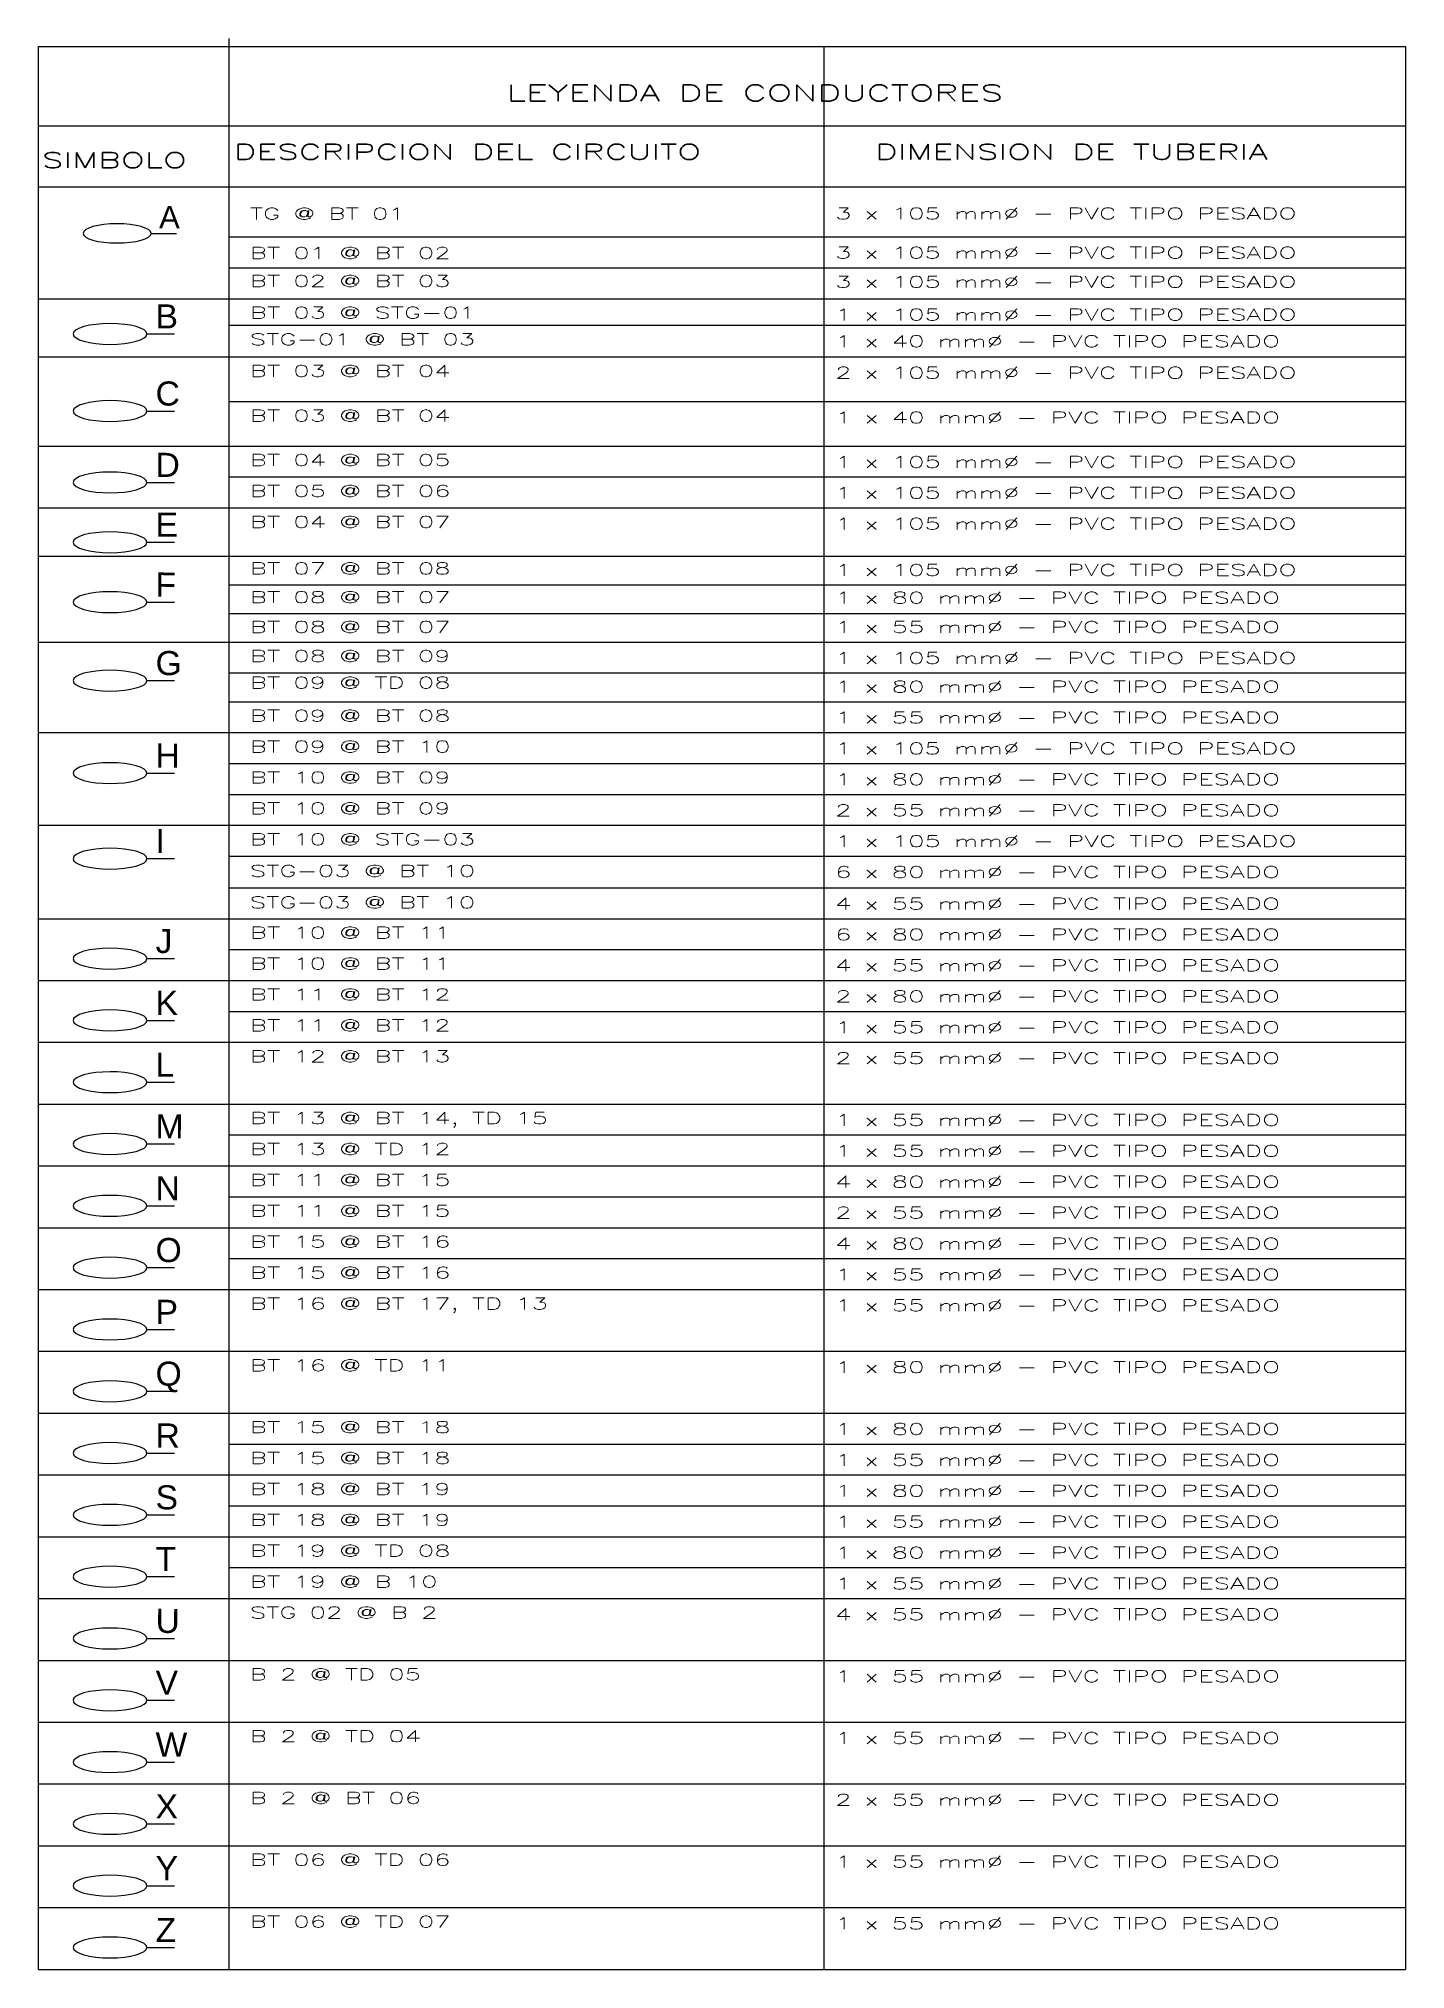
# Model space of a CAD drawing. Header units: inches. Extents: x 1693 to 10990, y 1878 to 5055.
# Drawn here: x 1695.77 to 1725.26, y 2120.28 to 2161.95 of the extents above; entities that cross this region are included whole.
import ezdxf

# ---------------------------------------------------------------- set-up
doc = ezdxf.new("R2010")
doc.units = ezdxf.units.IN
doc.linetypes.add('ACAD_ISO05W100', pattern=[33, 24, -3, 0, -3, 0, -3])
doc.layers.add('06 TEXTOS LEYE', color=120, linetype='Continuous', lineweight=0)
doc.layers.add('SIMBOLO DE CAR.', color=1, linetype='Continuous', lineweight=30)
doc.layers.add('PERIMETRO', color=4, linetype='ACAD_ISO05W100')
doc.styles.add('R80-100', font='romans.shx', dxfattribs={"width": 1.3, "height": 0.16})
doc.styles.get("Standard").update_dxf_attribs({"font": 'arial.ttf'})

msp = doc.modelspace()

# ---------------------------------------------------------------- texts
at = {"layer": '06 TEXTOS LEYE', "style": 'R80-100', "width": 1.65}
for s, height, p in [('LEYENDA DE CONDUCTORES', 0.35, (1705.868, 2160.6)), ('DESCRIPCION DEL CIRCUITO', 0.33, (1699.986, 2159.338)), ('DIMENSION DE TUBERIA', 0.33, (1713.823, 2159.338)), ('SIMBOLO', 0.33, (1695.845, 2159.158)), ('TG @ BT 01', 0.25, (1700.331, 2158.043)), ('3 x 105 mm%%C - PVC TIPO PESADO', 0.25, (1712.96, 2158.048)), ('BT 01 @ BT 02', 0.25, (1700.331, 2157.195)), ('3 x 105 mm%%C - PVC TIPO PESADO', 0.25, (1712.96, 2157.2)), ('BT 02 @ BT 03', 0.25, (1700.331, 2156.591)), ('3 x 105 mm%%C - PVC TIPO PESADO', 0.25, (1712.96, 2156.572)), ('BT 03 @ STG-01', 0.25, (1700.331, 2155.906)), ('1 x 105 mm%%C - PVC TIPO PESADO', 0.25, (1712.96, 2155.866)), ('STG-01 @ BT 03', 0.25, (1700.331, 2155.331)), ('1 x 40 mm%%C - PVC TIPO PESADO', 0.25, (1712.96, 2155.291)), ('BT 03 @ BT 04', 0.25, (1700.331, 2154.65)), ('2 x 105 mm%%C - PVC TIPO PESADO', 0.25, (1712.96, 2154.61)), ('BT 03 @ BT 04', 0.25, (1700.331, 2153.684)), ('1 x 40 mm%%C - PVC TIPO PESADO', 0.25, (1712.96, 2153.644)), ('BT 04 @ BT 05', 0.25, (1700.331, 2152.726)), ('1 x 105 mm%%C - PVC TIPO PESADO', 0.25, (1712.96, 2152.686)), ('BT 05 @ BT 06', 0.25, (1700.331, 2152.059)), ('1 x 105 mm%%C - PVC TIPO PESADO', 0.25, (1712.96, 2152.019)), ('BT 04 @ BT 07', 0.25, (1700.331, 2151.392)), ('1 x 105 mm%%C - PVC TIPO PESADO', 0.25, (1712.96, 2151.352)), ('BT 07 @ BT 08', 0.25, (1700.331, 2150.387)), ('1 x 105 mm%%C - PVC TIPO PESADO', 0.25, (1712.96, 2150.355)), ('BT 08 @ BT 07', 0.25, (1700.331, 2149.767)), ('1 x 80 mm%%C - PVC TIPO PESADO', 0.25, (1712.96, 2149.755)), ('BT 08 @ BT 07', 0.25, (1700.331, 2149.126)), ('1 x 55 mm%%C - PVC TIPO PESADO', 0.25, (1712.96, 2149.123)), ('BT 08 @ BT 09', 0.25, (1700.331, 2148.496)), ('1 x 105 mm%%C - PVC TIPO PESADO', 0.25, (1712.96, 2148.456)), ('BT 09 @ TD 08', 0.25, (1700.331, 2147.921)), ('1 x 80 mm%%C - PVC TIPO PESADO', 0.25, (1712.96, 2147.837)), ('BT 09 @ BT 08', 0.25, (1700.331, 2147.21)), ('1 x 55 mm%%C - PVC TIPO PESADO', 0.25, (1712.96, 2147.17)), ('BT 09 @ BT 10', 0.25, (1700.331, 2146.543)), ('1 x 105 mm%%C - PVC TIPO PESADO', 0.25, (1712.96, 2146.503)), ('BT 10 @ BT 09', 0.25, (1700.331, 2145.876)), ('1 x 80 mm%%C - PVC TIPO PESADO', 0.25, (1712.96, 2145.836)), ('BT 10 @ BT 09', 0.25, (1700.331, 2145.209)), ('2 x 55 mm%%C - PVC TIPO PESADO', 0.25, (1712.96, 2145.169)), ('BT 10 @ STG-03', 0.25, (1700.331, 2144.542)), ('1 x 105 mm%%C - PVC TIPO PESADO', 0.25, (1712.96, 2144.502)), ('STG-03 @ BT 10', 0.25, (1700.331, 2143.86)), ('6 x 80 mm%%C - PVC TIPO PESADO', 0.25, (1712.96, 2143.835)), ('STG-03 @ BT 10', 0.25, (1700.331, 2143.179)), ('4 x 55 mm%%C - PVC TIPO PESADO', 0.25, (1712.96, 2143.153)), ('BT 10 @ BT 11', 0.25, (1700.331, 2142.527)), ('6 x 80 mm%%C - PVC TIPO PESADO', 0.25, (1712.96, 2142.487)), ('BT 10 @ BT 11', 0.25, (1700.331, 2141.86)), ('4 x 55 mm%%C - PVC TIPO PESADO', 0.25, (1712.96, 2141.82)), ('BT 11 @ BT 12', 0.25, (1700.331, 2141.193)), ('2 x 80 mm%%C - PVC TIPO PESADO', 0.25, (1712.96, 2141.153)), ('BT 11 @ BT 12', 0.25, (1700.331, 2140.526)), ('1 x 55 mm%%C - PVC TIPO PESADO', 0.25, (1712.96, 2140.486)), ('BT 12 @ BT 13', 0.25, (1700.331, 2139.859)), ('2 x 55 mm%%C - PVC TIPO PESADO', 0.25, (1712.96, 2139.819)), ('BT 13 @ BT 14, TD 15', 0.25, (1700.331, 2138.525)), ('1 x 55 mm%%C - PVC TIPO PESADO', 0.25, (1712.96, 2138.485)), ('BT 13 @ TD 12', 0.25, (1700.331, 2137.858)), ('1 x 55 mm%%C - PVC TIPO PESADO', 0.25, (1712.96, 2137.818)), ('BT 11 @ BT 15', 0.25, (1700.331, 2137.191)), ('4 x 80 mm%%C - PVC TIPO PESADO', 0.25, (1712.96, 2137.151)), ('BT 11 @ BT 15', 0.25, (1700.331, 2136.524)), ('2 x 55 mm%%C - PVC TIPO PESADO', 0.25, (1712.96, 2136.484)), ('BT 15 @ BT 16', 0.25, (1700.331, 2135.857)), ('4 x 80 mm%%C - PVC TIPO PESADO', 0.25, (1712.96, 2135.817)), ('BT 15 @ BT 16', 0.25, (1700.331, 2135.19)), ('1 x 55 mm%%C - PVC TIPO PESADO', 0.25, (1712.96, 2135.15)), ('BT 16 @ BT 17, TD 13', 0.25, (1700.331, 2134.523)), ('1 x 55 mm%%C - PVC TIPO PESADO', 0.25, (1712.96, 2134.483)), ('BT 16 @ TD 11', 0.25, (1700.331, 2133.19)), ('1 x 80 mm%%C - PVC TIPO PESADO', 0.25, (1712.96, 2133.15)), ('BT 15 @ BT 18', 0.25, (1700.331, 2131.856)), ('1 x 80 mm%%C - PVC TIPO PESADO', 0.25, (1712.96, 2131.816)), ('BT 15 @ BT 18', 0.25, (1700.331, 2131.189)), ('1 x 55 mm%%C - PVC TIPO PESADO', 0.25, (1712.96, 2131.149)), ('BT 18 @ BT 19', 0.25, (1700.331, 2130.522)), ('1 x 80 mm%%C - PVC TIPO PESADO', 0.25, (1712.96, 2130.482)), ('BT 18 @ BT 19', 0.25, (1700.331, 2129.855)), ('1 x 55 mm%%C - PVC TIPO PESADO', 0.25, (1712.96, 2129.815)), ('BT 19 @ TD 08', 0.25, (1700.331, 2129.188)), ('1 x 80 mm%%C - PVC TIPO PESADO', 0.25, (1712.96, 2129.148)), ('BT 19 @ B 10', 0.25, (1700.331, 2128.521)), ('1 x 55 mm%%C - PVC TIPO PESADO', 0.25, (1712.96, 2128.481)), ('STG 02 @ B 2', 0.25, (1700.331, 2127.854)), ('4 x 55 mm%%C - PVC TIPO PESADO', 0.25, (1712.96, 2127.814)), ('B 2 @ TD 05', 0.25, (1700.331, 2126.52)), ('1 x 55 mm%%C - PVC TIPO PESADO', 0.25, (1712.96, 2126.48)), ('B 2 @ TD 04', 0.25, (1700.331, 2125.186)), ('1 x 55 mm%%C - PVC TIPO PESADO', 0.25, (1712.96, 2125.146)), ('B 2 @ BT 06', 0.25, (1700.331, 2123.853)), ('2 x 55 mm%%C - PVC TIPO PESADO', 0.25, (1712.96, 2123.813)), ('BT 06 @ TD 06', 0.25, (1700.331, 2122.519)), ('1 x 55 mm%%C - PVC TIPO PESADO', 0.25, (1712.96, 2122.479)), ('BT 06 @ TD 07', 0.25, (1700.331, 2121.185)), ('1 x 55 mm%%C - PVC TIPO PESADO', 0.25, (1712.96, 2121.145))]:
    msp.add_text(s, height=height, dxfattribs=at).set_placement(p)
at = {"layer": 'SIMBOLO DE CAR.', "color": 1, "attachment_point": 1, "rotation": 359.8946}
for s, insert, char_height in [('A', (1698.373, 2158.333), 0.48), ('B', (1698.297, 2156.213), 0.52), ('C', (1698.297, 2154.548), 0.52), ('D', (1698.297, 2153.008), 0.52), ('E', (1698.297, 2151.717), 0.52), ('F', (1698.297, 2150.425), 0.52), ('G', (1698.297, 2148.73), 0.52), ('H', (1698.297, 2146.735), 0.52), ('I', (1698.297, 2144.889), 0.52), ('J', (1698.297, 2142.732), 0.52), ('K', (1698.297, 2141.398), 0.52), ('L', (1698.297, 2140.064), 0.52), ('M', (1698.297, 2138.731), 0.52), ('N', (1698.297, 2137.397), 0.52), ('O', (1698.297, 2136.063), 0.52), ('P', (1698.297, 2134.729), 0.52), ('Q', (1698.297, 2133.395), 0.52), ('R', (1698.297, 2132.061), 0.52), ('S', (1698.297, 2130.727), 0.52), ('T', (1698.297, 2129.394), 0.52), ('U', (1698.297, 2128.06), 0.52), ('V', (1698.297, 2126.726), 0.52), ('W', (1698.297, 2125.392), 0.52), ('X', (1698.297, 2124.058), 0.52), ('Y', (1698.297, 2122.724), 0.52), ('Z', (1698.297, 2121.39), 0.52)]:
    msp.add_mtext_dynamic_manual_height_columns(s, width=0.44458, gutter_width=0.527, heights=[0], dxfattribs=dict(at, insert=insert, char_height=char_height))

# ---------------------------------------------------------------- blocks, each defined once
blk = doc.blocks.new('SIMBOLO')
at = {"color": 1}
blk.add_line((0.626, 0), (1.085, 0), dxfattribs=at)
at = {"color": 1, "extrusion": (0, 0, -1)}
blk.add_ellipse((0.014, 0), major_axis=(0.612, 0), ratio=0.282287, dxfattribs=at)

# ---------------------------------------------------------------- linework, layer by layer
at = {"layer": 'PERIMETRO', "color": 3, "linetype": 'Continuous'}
for p, q in [((1695.774, 2161.775), (1725.262, 2161.775)), ((1695.774, 2120.279), (1695.774, 2161.775)), ((1699.885, 2120.279), (1699.885, 2161.946)), ((1699.885, 2120.279), (1699.885, 2161.775)), ((1712.718, 2161.775), (1712.718, 2120.279)), ((1725.262, 2161.775), (1725.262, 2120.279)), ((1695.774, 2160.061), (1725.262, 2160.061)), ((1695.774, 2158.745), (1725.262, 2158.745)), ((1699.885, 2157.668), (1725.262, 2157.668)), ((1699.885, 2157.001), (1725.262, 2157.001)), ((1695.774, 2156.334), (1725.262, 2156.334)), ((1699.885, 2155.759), (1725.262, 2155.759)), ((1695.774, 2155.077), (1725.262, 2155.077)), ((1699.885, 2155.077), (1725.262, 2155.077)), ((1699.885, 2154.112), (1725.262, 2154.112)), ((1695.774, 2153.154), (1725.262, 2153.154)), ((1699.885, 2152.487), (1725.262, 2152.487)), ((1695.774, 2151.82), (1725.262, 2151.82)), ((1699.885, 2151.82), (1725.262, 2151.82)), ((1695.774, 2150.78), (1725.262, 2150.78)), ((1699.885, 2150.78), (1725.262, 2150.78)), ((1699.885, 2150.161), (1725.262, 2150.161)), ((1699.885, 2149.542), (1725.262, 2149.542)), ((1695.774, 2148.923), (1725.262, 2148.923)), ((1699.885, 2148.256), (1725.262, 2148.256)), ((1699.885, 2147.637), (1725.262, 2147.637)), ((1695.774, 2146.97), (1725.262, 2146.97)), ((1699.885, 2146.304), (1725.262, 2146.304)), ((1699.885, 2145.637), (1725.262, 2145.637)), ((1695.774, 2144.97), (1725.262, 2144.97)), ((1699.885, 2144.97), (1725.262, 2144.97)), ((1699.885, 2144.303), (1725.262, 2144.303)), ((1699.885, 2143.621), (1725.262, 2143.621)), ((1695.774, 2142.954), (1725.262, 2142.954)), ((1699.885, 2142.954), (1725.262, 2142.954)), ((1699.885, 2142.287), (1725.262, 2142.287)), ((1695.774, 2141.62), (1725.262, 2141.62)), ((1699.885, 2140.953), (1725.262, 2140.953)), ((1695.774, 2140.287), (1725.262, 2140.287)), ((1695.774, 2138.953), (1725.262, 2138.953)), ((1699.885, 2138.286), (1725.262, 2138.286)), ((1695.774, 2137.619), (1725.262, 2137.619)), ((1699.885, 2136.952), (1725.262, 2136.952)), ((1695.774, 2136.285), (1725.262, 2136.285)), ((1699.885, 2135.618), (1725.262, 2135.618)), ((1695.774, 2134.951), (1725.262, 2134.951)), ((1695.774, 2133.617), (1725.262, 2133.617)), ((1695.774, 2132.283), (1725.262, 2132.283)), ((1699.885, 2131.616), (1725.262, 2131.616)), ((1695.774, 2130.95), (1725.262, 2130.95)), ((1699.885, 2130.283), (1725.262, 2130.283)), ((1695.774, 2129.616), (1725.262, 2129.616)), ((1699.885, 2128.949), (1725.262, 2128.949)), ((1695.774, 2128.282), (1725.262, 2128.282)), ((1695.774, 2126.948), (1725.262, 2126.948)), ((1695.774, 2125.614), (1725.262, 2125.614)), ((1695.774, 2124.28), (1725.262, 2124.28)), ((1695.774, 2122.946), (1725.262, 2122.946)), ((1695.774, 2121.613), (1725.262, 2121.613)), ((1695.774, 2120.279), (1725.262, 2120.279))]:
    msp.add_line(p, q, dxfattribs=at)

# ---------------------------------------------------------------- block references
at = {"layer": 'SIMBOLO DE CAR.'}
for p, xscale, yscale, zscale, rotation in [((1697.449, 2157.743), 1.2, 1.2, 1.2, 0.01498651626865165), ((1697.296, 2155.573), 1.3, 1.3, 1.3, 0.01498651626865164), ((1697.296, 2153.909), 1.3, 1.3, 1.3, 0.01498651626865164), ((1697.296, 2152.368), 1.3, 1.3, 1.3, 0.01498651626865164), ((1697.296, 2151.077), 1.3, 1.3, 1.3, 0.01498651626865164), ((1697.296, 2149.785), 1.3, 1.3, 1.3, 0.01498651626865164), ((1697.296, 2148.091), 1.3, 1.3, 1.3, 0.01498651626865164), ((1697.296, 2146.095), 1.3, 1.3, 1.3, 0.01498651626865164), ((1697.296, 2144.249), 1.3, 1.3, 1.3, 0.01498651626865164), ((1697.296, 2142.092), 1.3, 1.3, 1.3, 0.01498651626865164), ((1697.296, 2140.759), 1.3, 1.3, 1.3, 0.01498651626865164), ((1697.296, 2139.425), 1.3, 1.3, 1.3, 0.01498651626865164), ((1697.296, 2138.091), 1.3, 1.3, 1.3, 0.01498651626865164), ((1697.296, 2136.757), 1.3, 1.3, 1.3, 0.01498651626865164), ((1697.296, 2135.423), 1.3, 1.3, 1.3, 0.01498651626865164), ((1697.296, 2134.089), 1.3, 1.3, 1.3, 0.01498651626865164), ((1697.296, 2132.755), 1.3, 1.3, 1.3, 0.01498651626865164), ((1697.296, 2131.422), 1.3, 1.3, 1.3, 0.01498651626865164), ((1697.296, 2130.088), 1.3, 1.3, 1.3, 0.01498651626865164), ((1697.296, 2128.754), 1.3, 1.3, 1.3, 0.01498651626865164), ((1697.296, 2127.42), 1.3, 1.3, 1.3, 0.01498651626865164), ((1697.296, 2126.086), 1.3, 1.3, 1.3, 0.01498651626865164), ((1697.296, 2124.752), 1.3, 1.3, 1.3, 0.01498651626865164), ((1697.296, 2123.418), 1.3, 1.3, 1.3, 0.01498651626865164), ((1697.296, 2122.085), 1.3, 1.3, 1.3, 0.01498651626865164), ((1697.296, 2120.751), 1.3, 1.3, 1.3, 0.01498651626865164)]:
    msp.add_blockref('SIMBOLO', p, dxfattribs=dict(at, xscale=xscale, yscale=yscale, zscale=zscale, rotation=rotation))

msp.set_redraw_order([(e.dxf.handle, doc.entitydb.next_handle()) for e in msp.query("TEXT MTEXT ATTDEF DIMENSION ARC_DIMENSION")])  # texts and dimensions are drawn at this point

doc.saveas('drawing.dxf')
